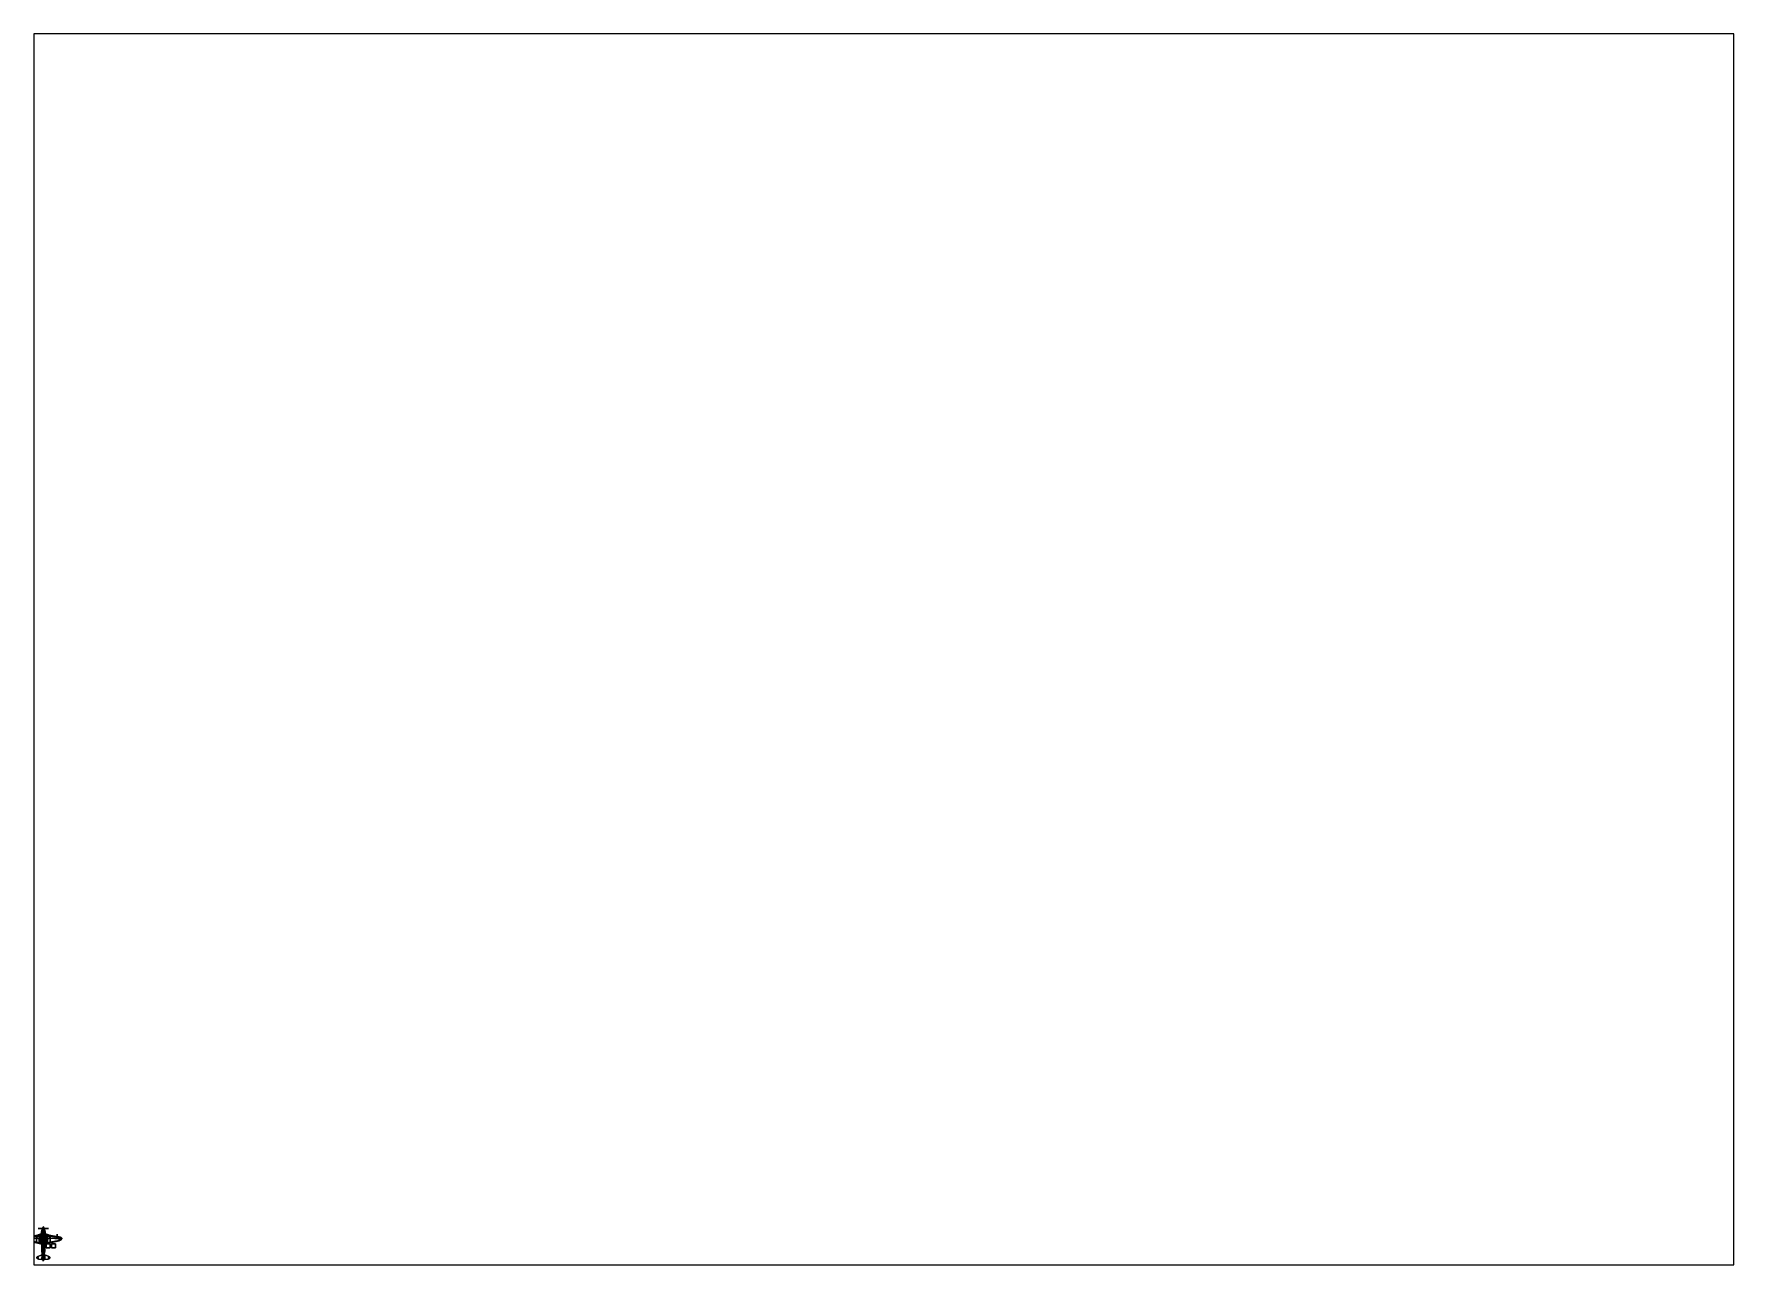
# Paper-space layout 'Layout1' of a CAD drawing. Header units: millimetres. Extents: x 28 to 251, y 20 to 181.
# The model-space entities are those that its viewports show. They can reach past a viewport. Long polylines and large blocks are cut down to what shows.
import ezdxf

# ---------------------------------------------------------------- set-up
doc = ezdxf.new("R2010")
doc.units = ezdxf.units.MM
for name, color, linetype in [('doors', 5, 'Continuous'), ('propeller', 1, 'Continuous'), ('shassis', 3, 'Continuous'), ('wheels', 2, 'Continuous'), ('wing1', 4, 'Continuous'), ('wing2', 6, 'Continuous')]:
    doc.layers.add(name, color=color, linetype=linetype)

msp = doc.modelspace()

# ---------------------------------------------------------------- linework, layer by layer
for points in [[(-0.42, 2.92, 1.67), (-0.34, 2.92, 1.34), (-0.41, 2.17, 1.35), (-0.44, 2.17, 1.52)], [(-0.42, 2.92, 1.91), (-0.42, 2.92, 1.67), (-0.44, 2.17, 1.52), (-0.43, 2.17, 1.92)], [(-0.43, 2.17, 1.92), (-0.44, 2.17, 1.52), (-0.44, 1.5, 1.55), (-0.43, 1.5, 1.95)], [(-0.44, 2.17, 1.52), (-0.41, 2.17, 1.35), (-0.41, 1.5, 1.38), (-0.44, 1.5, 1.55)], [(-0.44, 1.5, 1.55), (-0.41, 1.5, 1.38), (-0.41, 0.62, 1.35), (-0.44, 0.62, 1.43)], [(-0.43, 1.5, 1.95), (-0.44, 1.5, 1.55), (-0.44, 0.62, 1.43), (-0.43, 0.62, 1.84)], [(-0.44, 0.62, 1.43), (-0.41, 0.62, 1.35), (-0.39, -0.32, 1.32), (-0.41, -0.32, 1.49)], [(-0.43, 0.62, 1.84), (-0.44, 0.62, 1.43), (-0.41, -0.32, 1.49), (-0.41, -0.32, 1.9)], [(-0.35, 2.92, 2.1), (-0.42, 2.92, 1.91), (-0.43, 2.17, 1.92), (-0.37, 2.17, 2.11)], [(-0.37, 2.17, 2.11), (-0.43, 2.17, 1.92), (-0.43, 1.5, 1.95), (-0.36, 1.5, 2.14)], [(-0.36, 1.5, 2.14), (-0.43, 1.5, 1.95), (-0.43, 0.62, 1.84), (-0.39, 0.62, 2.02)], [(-0.39, 0.62, 2.02), (-0.43, 0.62, 1.84), (-0.41, -0.32, 1.9), (-0.36, -0.32, 2.08)], [(-0.28, 3.71, 1.92), (-0.3, 3.71, 1.82), (-0.42, 2.92, 1.91), (-0.35, 2.92, 2.1)], [(-0.3, 3.71, 1.82), (-0.28, 3.71, 1.72), (-0.42, 2.92, 1.67), (-0.42, 2.92, 1.91)], [(-0.28, 3.71, 1.72), (-0.23, 3.71, 1.63), (-0.34, 2.92, 1.34), (-0.42, 2.92, 1.67)], [(-0.34, 2.92, 1.34), (-0.2, 2.92, 1.19), (-0.3, 2.17, 1.2), (-0.41, 2.17, 1.35)], [(-0.41, 2.17, 1.35), (-0.3, 2.17, 1.2), (-0.3, 1.5, 1.23), (-0.41, 1.5, 1.38)], [(-0.41, 1.5, 1.38), (-0.3, 1.5, 1.23), (-0.3, 0.62, 1.22), (-0.41, 0.62, 1.35)], [(-0.41, 0.62, 1.35), (-0.3, 0.62, 1.22), (-0.36, -0.32, 1.22), (-0.39, -0.32, 1.32)], [(-0.26, 1.5, 2.23), (-0.36, 1.5, 2.14), (-0.39, 0.62, 2.02), (-0.26, 0.62, 2.11)], [(-0.26, 0.62, 2.11), (-0.39, 0.62, 2.02), (-0.36, -0.32, 2.08), (-0.26, -0.32, 2.26)], [(-0.26, 2.92, 2.19), (-0.35, 2.92, 2.1), (-0.37, 2.17, 2.11), (-0.28, 2.17, 2.2)], [(-0.28, 2.17, 2.2), (-0.37, 2.17, 2.11), (-0.36, 1.5, 2.14), (-0.26, 1.5, 2.23)], [(-0.3, 0.62, 1.22), (-0.12, 0.62, 1.09), (-0.28, -0.32, 1.15), (-0.36, -0.32, 1.22)], [(-0.23, 3.71, 2.01), (-0.28, 3.71, 1.92), (-0.35, 2.92, 2.1), (-0.26, 2.92, 2.19)], [(-0.23, 3.71, 1.63), (-0.15, 3.71, 1.56), (-0.2, 2.92, 1.19), (-0.34, 2.92, 1.34)], [(-0.08, 1.48, 2.28), (-0.32, 1.04, 2.11), (-0.12, 1.04, 2.57), (-0.12, 1.08, 2.56)], [(-0.32, 1.04, 2.11), (-0.32, 0.62, 2.06), (-0.12, 0.62, 2.57), (-0.12, 1.04, 2.57)], [(-0.32, 0.62, 2.06), (-0.32, 0.36, 2.1), (-0.12, 0.36, 2.57), (-0.12, 0.62, 2.57)], [(-0.32, 0.36, 2.1), (-0.11, -0.32, 2.37), (-0.12, 0.24, 2.55), (-0.12, 0.36, 2.57)], [(0.23, 3.71, 1.63), (-0.3, 3.71, 1.82), (-0.28, 3.71, 1.92), (0.28, 3.71, 1.72)], [(0.15, 3.71, 1.56), (-0.28, 3.71, 1.72), (-0.3, 3.71, 1.82), (0.23, 3.71, 1.63)], [(-0.2, 2.92, 1.19), (-0.09, 2.92, 1.15), (-0.12, 2.17, 1.07), (-0.3, 2.17, 1.2)], [(-0.3, 2.17, 1.2), (-0.12, 2.17, 1.07), (-0.12, 1.5, 1.07), (-0.3, 1.5, 1.23)], [(-0.3, 1.5, 1.23), (-0.12, 1.5, 1.07), (-0.12, 0.62, 1.09), (-0.3, 0.62, 1.22)], [(0.28, 3.71, 1.72), (-0.28, 3.71, 1.92), (-0.23, 3.71, 2.01), (0.3, 3.71, 1.82)], [(0.05, 3.71, 1.52), (-0.23, 3.71, 1.63), (-0.28, 3.71, 1.72), (0.15, 3.71, 1.56)], [(-0.09, 2.92, 2.24), (-0.26, 2.92, 2.19), (-0.28, 2.17, 2.2), (-0.11, 2.17, 2.25)], [(-0.11, 2.17, 2.25), (-0.28, 2.17, 2.2), (-0.26, 1.5, 2.23), (-0.11, 1.5, 2.28)], [(0, -0.32, 1.1), (-0.28, -0.32, 1.15), (-0.12, 0.62, 1.09), (0, 0.62, 1.09)], [(-0.18, 0.27, 0.91), (-0.18, 0.23, 0.89), (-0.27, 0.23, 1.2), (-0.27, 0.53, 1.2)], [(0.27, 0.53, 1.2), (0.18, 0.27, 0.91), (-0.18, 0.27, 0.91), (-0.27, 0.53, 1.2)], [(-0.18, 0.23, 0.89), (-0.18, 0.14, 0.87), (-0.27, 0.14, 1.2), (-0.27, 0.23, 1.2)], [(-0.18, 0.14, 0.87), (-0.18, -0.01, 0.87), (-0.27, -0.01, 1.2), (-0.27, 0.14, 1.2)], [(-0.15, 3.71, 2.08), (-0.23, 3.71, 2.01), (-0.26, 2.92, 2.19), (-0.09, 2.92, 2.24)], [(-0.11, 1.5, 2.28), (-0.26, 1.5, 2.23), (-0.26, 0.62, 2.11), (-0.11, 0.62, 2.19)], [(-0.11, 0.62, 2.19), (-0.26, 0.62, 2.11), (-0.26, -0.32, 2.26), (-0.11, -0.32, 2.37)], [(0.3, 3.71, 1.82), (-0.23, 3.71, 2.01), (-0.15, 3.71, 2.08), (0.28, 3.71, 1.92)], [(-0.05, 3.71, 1.52), (-0.15, 3.71, 1.56), (-0.23, 3.71, 1.63), (0.05, 3.71, 1.52)], [(-0.15, 3.71, 1.56), (-0.05, 3.71, 1.52), (-0.09, 2.92, 1.15), (-0.2, 2.92, 1.19)], [(0.18, 0.27, 0.91), (0.18, 0.23, 0.89), (-0.18, 0.23, 0.89), (-0.18, 0.27, 0.91)], [(0.18, 0.23, 0.89), (0.18, 0.14, 0.87), (-0.18, 0.14, 0.87), (-0.18, 0.23, 0.89)], [(0.18, 0.14, 0.87), (0.18, -0.01, 0.87), (-0.18, -0.01, 0.87), (-0.18, 0.14, 0.87)], [(-0.05, 3.71, 2.12), (-0.15, 3.71, 2.08), (-0.09, 2.92, 2.24), (0, 2.92, 2.25)], [(0.28, 3.71, 1.92), (-0.15, 3.71, 2.08), (-0.05, 3.71, 2.12), (0.23, 3.71, 2.01)], [(0, 2.17, 1.06), (-0.12, 2.17, 1.07), (-0.09, 2.92, 1.15), (0, 2.92, 1.14)], [(0, 1.5, 1.06), (-0.12, 1.5, 1.07), (-0.12, 2.17, 1.07), (0, 2.17, 1.06)], [(0, 0.62, 1.09), (-0.12, 0.62, 1.09), (-0.12, 1.5, 1.07), (0, 1.5, 1.06)], [(0.12, 1.08, 2.56), (0.08, 1.48, 2.28), (-0.08, 1.48, 2.28), (-0.12, 1.08, 2.56)], [(-0.12, 1.08, 2.56), (-0.12, 1.04, 2.57), (0.12, 1.04, 2.57), (0.12, 1.08, 2.56)], [(-0.12, 1.04, 2.57), (-0.12, 0.62, 2.57), (0.12, 0.62, 2.57), (0.12, 1.04, 2.57)], [(-0.12, 0.62, 2.57), (-0.12, 0.36, 2.57), (0.12, 0.36, 2.57), (0.12, 0.62, 2.57)], [(-0.12, 0.36, 2.57), (-0.12, 0.24, 2.55), (0.12, 0.24, 2.55), (0.12, 0.36, 2.57)], [(-0.12, 0.24, 2.55), (-0.11, -0.32, 2.37), (0.11, -0.32, 2.37), (0.12, 0.24, 2.55)], [(0, 2.92, 2.25), (-0.09, 2.92, 2.24), (-0.11, 2.17, 2.25), (0, 2.17, 2.26)], [(0, 2.17, 2.26), (-0.11, 2.17, 2.25), (-0.11, 1.5, 2.28), (0, 1.5, 2.29)], [(0, 1.5, 2.29), (-0.11, 1.5, 2.28), (-0.11, 0.62, 2.19), (0, 0.62, 2.21)], [(0, 0.62, 2.21), (-0.11, 0.62, 2.19), (-0.11, -0.32, 2.37), (0, -0.32, 2.39)], [(-0.05, 3.71, 1.52), (0.05, 3.71, 1.52), (0, 2.92, 1.14), (-0.09, 2.92, 1.15)], [(0.05, 3.71, 2.12), (-0.05, 3.71, 2.12), (0, 2.92, 2.25), (0.09, 2.92, 2.24)], [(0.23, 3.71, 2.01), (-0.05, 3.71, 2.12), (0.05, 3.71, 2.12), (0.15, 3.71, 2.08)], [(0.05, 3.71, 1.52), (0.15, 3.71, 1.56), (0.09, 2.92, 1.15), (0, 2.92, 1.14)], [(0, 2.17, 2.26), (0.11, 2.17, 2.25), (0.09, 2.92, 2.24), (0, 2.92, 2.25)], [(0, 2.92, 1.14), (0.09, 2.92, 1.15), (0.12, 2.17, 1.07), (0, 2.17, 1.06)], [(0, 2.17, 1.06), (0.12, 2.17, 1.07), (0.12, 1.5, 1.07), (0, 1.5, 1.06)], [(0, 1.5, 2.29), (0.11, 1.5, 2.28), (0.11, 2.17, 2.25), (0, 2.17, 2.26)], [(0, 1.5, 1.06), (0.12, 1.5, 1.07), (0.12, 0.62, 1.09), (0, 0.62, 1.09)], [(0, 0.62, 2.21), (0.11, 0.62, 2.19), (0.11, 1.5, 2.28), (0, 1.5, 2.29)], [(0, 0.62, 1.09), (0.12, 0.62, 1.09), (0.28, -0.32, 1.15), (0, -0.32, 1.1)], [(0, -0.32, 2.39), (0.11, -0.32, 2.37), (0.11, 0.62, 2.19), (0, 0.62, 2.21)], [(0.15, 3.71, 2.08), (0.05, 3.71, 2.12), (0.09, 2.92, 2.24), (0.26, 2.92, 2.19)], [(0.12, 1.04, 2.57), (0.32, 1.04, 2.11), (0.08, 1.48, 2.28), (0.12, 1.08, 2.56)], [(0.15, 3.71, 1.56), (0.23, 3.71, 1.63), (0.2, 2.92, 1.19), (0.09, 2.92, 1.15)], [(0.11, 2.17, 2.25), (0.28, 2.17, 2.2), (0.26, 2.92, 2.19), (0.09, 2.92, 2.24)], [(0.3, 2.17, 1.2), (0.12, 2.17, 1.07), (0.09, 2.92, 1.15), (0.2, 2.92, 1.19)], [(0.11, 1.5, 2.28), (0.26, 1.5, 2.23), (0.28, 2.17, 2.2), (0.11, 2.17, 2.25)], [(0.11, 0.62, 2.19), (0.26, 0.62, 2.11), (0.26, 1.5, 2.23), (0.11, 1.5, 2.28)], [(0.11, -0.32, 2.37), (0.26, -0.32, 2.26), (0.26, 0.62, 2.11), (0.11, 0.62, 2.19)], [(0.12, 0.24, 2.55), (0.11, -0.32, 2.37), (0.32, 0.36, 2.1), (0.12, 0.36, 2.57)], [(0.3, 1.5, 1.23), (0.12, 1.5, 1.07), (0.12, 2.17, 1.07), (0.3, 2.17, 1.2)], [(0.3, 0.62, 1.22), (0.12, 0.62, 1.09), (0.12, 1.5, 1.07), (0.3, 1.5, 1.23)], [(0.12, 0.62, 2.57), (0.32, 0.62, 2.06), (0.32, 1.04, 2.11), (0.12, 1.04, 2.57)], [(0.36, -0.32, 1.22), (0.28, -0.32, 1.15), (0.12, 0.62, 1.09), (0.3, 0.62, 1.22)], [(0.12, 0.36, 2.57), (0.32, 0.36, 2.1), (0.32, 0.62, 2.06), (0.12, 0.62, 2.57)], [(0.23, 3.71, 2.01), (0.15, 3.71, 2.08), (0.26, 2.92, 2.19), (0.35, 2.92, 2.1)], [(0.27, 0.23, 1.2), (0.18, 0.23, 0.89), (0.18, 0.27, 0.91), (0.27, 0.53, 1.2)], [(0.27, 0.14, 1.2), (0.18, 0.14, 0.87), (0.18, 0.23, 0.89), (0.27, 0.23, 1.2)], [(0.27, -0.01, 1.2), (0.18, -0.01, 0.87), (0.18, 0.14, 0.87), (0.27, 0.14, 1.2)], [(0.23, 3.71, 1.63), (0.28, 3.71, 1.72), (0.34, 2.92, 1.34), (0.2, 2.92, 1.19)], [(0.41, 2.17, 1.35), (0.3, 2.17, 1.2), (0.2, 2.92, 1.19), (0.34, 2.92, 1.34)], [(0.28, 3.71, 1.92), (0.23, 3.71, 2.01), (0.35, 2.92, 2.1), (0.42, 2.92, 1.91)], [(0.28, 2.17, 2.2), (0.37, 2.17, 2.11), (0.35, 2.92, 2.1), (0.26, 2.92, 2.19)], [(0.26, 1.5, 2.23), (0.36, 1.5, 2.14), (0.37, 2.17, 2.11), (0.28, 2.17, 2.2)], [(0.26, 0.62, 2.11), (0.39, 0.62, 2.02), (0.36, 1.5, 2.14), (0.26, 1.5, 2.23)], [(0.26, -0.32, 2.26), (0.36, -0.32, 2.08), (0.39, 0.62, 2.02), (0.26, 0.62, 2.11)], [(0.3, 3.71, 1.82), (0.28, 3.71, 1.92), (0.42, 2.92, 1.91), (0.42, 2.92, 1.67)], [(0.28, 3.71, 1.72), (0.3, 3.71, 1.82), (0.42, 2.92, 1.67), (0.34, 2.92, 1.34)], [(0.41, 1.5, 1.38), (0.3, 1.5, 1.23), (0.3, 2.17, 1.2), (0.41, 2.17, 1.35)], [(0.41, 0.62, 1.35), (0.3, 0.62, 1.22), (0.3, 1.5, 1.23), (0.41, 1.5, 1.38)], [(0.39, -0.32, 1.32), (0.36, -0.32, 1.22), (0.3, 0.62, 1.22), (0.41, 0.62, 1.35)], [(0.44, 2.17, 1.52), (0.41, 2.17, 1.35), (0.34, 2.92, 1.34), (0.42, 2.92, 1.67)], [(0.37, 2.17, 2.11), (0.43, 2.17, 1.92), (0.42, 2.92, 1.91), (0.35, 2.92, 2.1)], [(0.36, 1.5, 2.14), (0.43, 1.5, 1.95), (0.43, 2.17, 1.92), (0.37, 2.17, 2.11)], [(0.39, 0.62, 2.02), (0.43, 0.62, 1.84), (0.43, 1.5, 1.95), (0.36, 1.5, 2.14)], [(0.36, -0.32, 2.08), (0.41, -0.32, 1.9), (0.43, 0.62, 1.84), (0.39, 0.62, 2.02)], [(0.41, -0.32, 1.49), (0.39, -0.32, 1.32), (0.41, 0.62, 1.35), (0.44, 0.62, 1.43)], [(0.44, 1.5, 1.55), (0.41, 1.5, 1.38), (0.41, 2.17, 1.35), (0.44, 2.17, 1.52)], [(0.44, 0.62, 1.43), (0.41, 0.62, 1.35), (0.41, 1.5, 1.38), (0.44, 1.5, 1.55)], [(0.41, -0.32, 1.9), (0.41, -0.32, 1.49), (0.44, 0.62, 1.43), (0.43, 0.62, 1.84)], [(0.43, 2.17, 1.92), (0.44, 2.17, 1.52), (0.42, 2.92, 1.67), (0.42, 2.92, 1.91)], [(0.43, 1.5, 1.95), (0.44, 1.5, 1.55), (0.44, 2.17, 1.52), (0.43, 2.17, 1.92)], [(0.43, 0.62, 1.84), (0.44, 0.62, 1.43), (0.44, 1.5, 1.55), (0.43, 1.5, 1.95)], [(1.74, 0, -4), (1.74, 0, -5), (0.74, 0, -5), (0.74, 0, -4)], [(1.74, 0, -5), (1.74, -1, -5), (0.74, -1, -5), (0.74, 0, -5)], [(0.74, 0, -5), (0.74, -1, -5), (0.74, -1, -4), (0.74, 0, -4)], [(0.74, 0, -4), (0.74, -1, -4), (1.74, -1, -4), (1.74, 0, -4)], [(1.74, -1, -4), (1.74, -1, -5), (1.74, 0, -5), (1.74, 0, -4)], [(3, 0, -5), (3, -1, -5), (2, -1, -5), (2, 0, -5)], [(2, 0, -5), (2, -1, -5), (3, -1, -5), (3, 0, -5)], [(-1.61, -3.31, 2.13), (-1.54, -3.61, 2.13), (-1.59, -3.53, 2.13), (-1.62, -3.44, 2.13)], [(-1.62, -3.44, 2.13), (-1.59, -3.53, 2.13), (-1.54, -3.61, 2.13), (-1.61, -3.31, 2.13)], [(-1.54, -3.21, 2.13), (-1.41, -3.71, 2.13), (-1.54, -3.61, 2.13), (-1.61, -3.31, 2.13)], [(-1.61, -3.31, 2.13), (-1.54, -3.61, 2.13), (-1.41, -3.71, 2.13), (-1.54, -3.21, 2.13)], [(-1.54, -3.21, 2.13), (-1.41, -3.71, 2.13), (-1.23, -3.76, 2.13), (-1.39, -3.13, 2.13)], [(-1.39, -3.13, 2.13), (-1.23, -3.76, 2.13), (-1.41, -3.71, 2.13), (-1.54, -3.21, 2.13)], [(-0.32, -2.75, 2.13), (-0.35, -3.92, 2.13), (-1.23, -3.76, 2.13), (-1.39, -3.13, 2.13)], [(-1.39, -3.13, 2.13), (-1.23, -3.76, 2.13), (-0.35, -3.92, 2.13), (-0.32, -2.75, 2.13)], [(-0.41, -0.32, 1.9), (-0.41, -0.32, 1.49), (-0.38, -0.74, 1.57), (-0.37, -0.74, 1.89)], [(-0.41, -0.32, 1.49), (-0.39, -0.32, 1.32), (-0.35, -0.74, 1.31), (-0.38, -0.74, 1.57)], [(-0.36, -0.32, 2.08), (-0.41, -0.32, 1.9), (-0.37, -0.74, 1.89), (-0.33, -0.74, 2.07)], [(-0.39, -0.32, 1.32), (-0.36, -0.32, 1.22), (-0.28, -0.74, 1.21), (-0.35, -0.74, 1.31)], [(-0.37, -0.74, 1.89), (-0.38, -0.74, 1.57), (-0.34, -1.69, 1.64), (-0.34, -1.69, 1.87)], [(-0.38, -0.74, 1.57), (-0.35, -0.74, 1.31), (-0.33, -1.69, 1.52), (-0.34, -1.69, 1.64)], [(-0.33, -0.74, 2.07), (-0.37, -0.74, 1.89), (-0.34, -1.69, 1.87), (-0.31, -1.69, 2.05)], [(-0.26, -0.32, 2.26), (-0.36, -0.32, 2.08), (-0.33, -0.74, 2.07), (-0.25, -0.74, 2.25)], [(-0.36, -0.32, 1.22), (-0.28, -0.32, 1.15), (-0.14, -0.74, 1.14), (-0.28, -0.74, 1.21)], [(-0.35, -0.74, 1.31), (-0.28, -0.74, 1.21), (-0.29, -1.69, 1.36), (-0.33, -1.69, 1.52)], [(-0.24, -2.72, 2.13), (-0.25, -3.92, 2.13), (-0.35, -3.92, 2.13), (-0.32, -2.75, 2.13)], [(-0.32, -2.75, 2.13), (-0.35, -3.92, 2.13), (-0.25, -3.92, 2.13), (-0.24, -2.72, 2.13)], [(-0.34, -1.69, 1.87), (-0.34, -1.69, 1.64), (-0.25, -2.56, 1.68), (-0.25, -2.56, 1.88)], [(-0.34, -1.69, 1.64), (-0.33, -1.69, 1.52), (-0.23, -2.56, 1.49), (-0.25, -2.56, 1.68)], [(-0.31, -1.69, 2.05), (-0.34, -1.69, 1.87), (-0.25, -2.56, 1.88), (-0.21, -2.56, 2.11)], [(-0.25, -0.74, 2.25), (-0.33, -0.74, 2.07), (-0.31, -1.69, 2.05), (-0.23, -1.69, 2.23)], [(-0.33, -1.69, 1.52), (-0.29, -1.69, 1.36), (-0.2, -2.56, 1.43), (-0.23, -2.56, 1.49)], [(-0.23, -1.69, 2.23), (-0.31, -1.69, 2.05), (-0.21, -2.56, 2.11), (-0.15, -2.56, 2.25)], [(-0.28, -0.74, 1.21), (-0.14, -0.74, 1.14), (-0.24, -1.69, 1.3), (-0.29, -1.69, 1.36)], [(-0.29, -1.69, 1.36), (-0.24, -1.69, 1.3), (-0.14, -2.56, 1.4), (-0.2, -2.56, 1.43)], [(-0.18, -0.01, 0.87), (-0.18, -0.55, 0.95), (-0.27, -0.55, 1.2), (-0.27, -0.01, 1.2)], [(-0.18, -0.55, 0.95), (-0.18, -1.05, 1.07), (-0.27, -1.1, 1.27), (-0.27, -0.55, 1.2)], [(-0.27, -1.1, 1.27), (-0.18, -1.05, 1.07), (0.18, -1.05, 1.07), (0.27, -1.1, 1.27)], [(-0.11, -0.32, 2.37), (-0.26, -0.32, 2.26), (-0.25, -0.74, 2.25), (-0.11, -0.74, 2.36)], [(-0.11, -0.74, 2.36), (-0.25, -0.74, 2.25), (-0.23, -1.69, 2.23), (-0.11, -1.69, 2.34)], [(-0.21, -2.56, 2.11), (-0.25, -2.56, 1.88), (-0.1, -3.61, 2.02), (-0.08, -3.6, 2.11)], [(-0.25, -2.56, 1.68), (-0.23, -2.56, 1.49), (-0.09, -3.65, 1.67), (-0.1, -3.64, 1.8)], [(-0.25, -2.56, 1.88), (-0.25, -2.56, 1.68), (-0.1, -3.64, 1.8), (-0.1, -3.61, 2.02)], [(-0.24, -2.72, 2.13), (-0.25, -3.92, 2.13), (-0.1, -3.84, 2.13), (-0.21, -2.63, 2.13)], [(-0.21, -2.63, 2.13), (-0.1, -3.84, 2.13), (-0.25, -3.92, 2.13), (-0.24, -2.72, 2.13)], [(0, -1.69, 1.29), (-0.24, -1.69, 1.3), (-0.14, -0.74, 1.14), (0, -0.74, 1.09)], [(0, -2.56, 1.4), (-0.14, -2.56, 1.4), (-0.24, -1.69, 1.3), (0, -1.69, 1.29)], [(-0.11, -1.69, 2.34), (-0.23, -1.69, 2.23), (-0.15, -2.56, 2.25), (-0.07, -2.56, 2.31)], [(-0.23, -2.56, 1.49), (-0.2, -2.56, 1.43), (-0.06, -3.66, 1.61), (-0.09, -3.65, 1.67)], [(-0.15, -2.56, 2.25), (-0.21, -2.56, 2.11), (-0.08, -3.6, 2.11), (-0.06, -3.59, 2.16)], [(-0.1, -2.62, 2.13), (-0.06, -3.72, 2.13), (-0.1, -3.84, 2.13), (-0.21, -2.63, 2.13)], [(-0.21, -2.63, 2.13), (-0.1, -3.84, 2.13), (-0.06, -3.72, 2.13), (-0.1, -2.62, 2.13)], [(-0.2, -2.56, 1.43), (-0.14, -2.56, 1.4), (-0.02, -3.67, 1.58), (-0.06, -3.66, 1.61)], [(0.18, -0.01, 0.87), (0.18, -0.55, 0.95), (-0.18, -0.55, 0.95), (-0.18, -0.01, 0.87)], [(0.18, -0.55, 0.95), (0.18, -1.05, 1.07), (-0.18, -1.05, 1.07), (-0.18, -0.55, 0.95)], [(-0.07, -2.56, 2.31), (-0.15, -2.56, 2.25), (-0.06, -3.59, 2.16), (-0.03, -3.59, 2.21)], [(0, -3.67, 1.58), (-0.02, -3.67, 1.58), (-0.14, -2.56, 1.4), (0, -2.56, 1.4)], [(0, -0.32, 2.39), (-0.11, -0.32, 2.37), (-0.11, -0.74, 2.36), (0, -0.74, 2.38)], [(0, -0.74, 2.38), (-0.11, -0.74, 2.36), (-0.11, -1.69, 2.34), (0, -1.69, 2.36)], [(0, -1.69, 2.36), (-0.11, -1.69, 2.34), (-0.07, -2.56, 2.31), (0, -2.56, 2.33)], [(-0.08, -3.6, 2.11), (-0.1, -3.61, 2.02), (0, -4.25, 2.02), (0, -4.25, 2.11)], [(-0.1, -3.61, 2.02), (-0.1, -3.64, 1.8), (0, -4.17, 1.8), (0, -4.25, 2.02)], [(-0.1, -3.64, 1.8), (-0.09, -3.65, 1.67), (0, -3.98, 1.67), (0, -4.17, 1.8)], [(-0.09, -3.65, 1.67), (-0.06, -3.66, 1.61), (0, -3.81, 1.61), (0, -3.98, 1.67)], [(-0.06, -3.59, 2.16), (-0.08, -3.6, 2.11), (0, -4.25, 2.11), (0, -4.25, 2.16)], [(0, -2.56, 2.33), (-0.07, -2.56, 2.31), (-0.03, -3.59, 2.21), (0, -3.59, 2.22)], [(-0.03, -3.59, 2.21), (-0.06, -3.59, 2.16), (0, -4.25, 2.16), (0, -4.24, 2.21)], [(-0.06, -3.66, 1.61), (-0.02, -3.67, 1.58), (0, -3.7, 1.58), (0, -3.81, 1.61)], [(0, -3.59, 2.22), (-0.03, -3.59, 2.21), (0, -4.24, 2.21), (0, -4.24, 2.22)], [(0, -3.7, 1.58), (0, -3.7, 1.58), (-0.02, -3.67, 1.58), (0, -3.67, 1.58)], [(0, -0.74, 2.38), (0.11, -0.74, 2.36), (0.11, -0.32, 2.37), (0, -0.32, 2.39)], [(0, -0.74, 1.09), (0.14, -0.74, 1.14), (0.24, -1.69, 1.3), (0, -1.69, 1.29)], [(0, -1.69, 2.36), (0.11, -1.69, 2.34), (0.11, -0.74, 2.36), (0, -0.74, 2.38)], [(0, -2.56, 2.33), (0.07, -2.56, 2.31), (0.11, -1.69, 2.34), (0, -1.69, 2.36)], [(0, -1.69, 1.29), (0.24, -1.69, 1.3), (0.14, -2.56, 1.4), (0, -2.56, 1.4)], [(0, -2.56, 1.4), (0.14, -2.56, 1.4), (0.02, -3.67, 1.58), (0, -3.67, 1.58)], [(0, -3.59, 2.22), (0.03, -3.59, 2.21), (0.07, -2.56, 2.31), (0, -2.56, 2.33)], [(0, -2.56, 2.33), (0, -3.59, 2.22), (0, -3.59, 2.35), (0, -2.67, 2.35)], [(0, -2.67, 2.35), (0, -3.59, 2.35), (0, -3.59, 2.22), (0, -2.56, 2.33)], [(0, -2.67, 2.35), (0, -3.59, 2.35), (0, -3.05, 3.17), (0, -2.73, 2.41)], [(0, -2.73, 2.41), (0, -3.05, 3.17), (0, -3.59, 2.35), (0, -2.67, 2.35)], [(0, -3.05, 3.17), (0, -3.14, 3.27), (0, -3.3, 3.33), (0, -3.59, 2.35)], [(0, -3.59, 2.35), (0, -3.3, 3.33), (0, -3.14, 3.27), (0, -3.05, 3.17)], [(0, -3.59, 2.35), (0, -3.73, 3.2), (0, -3.46, 3.32), (0, -3.3, 3.33)], [(0, -3.3, 3.33), (0, -3.46, 3.32), (0, -3.73, 3.2), (0, -3.59, 2.35)], [(0, -4.24, 2.21), (0, -4.25, 2.16), (0.06, -3.59, 2.16), (0.03, -3.59, 2.21)], [(0, -4.25, 2.16), (0, -4.25, 2.11), (0.08, -3.6, 2.11), (0.06, -3.59, 2.16)], [(0, -4.24, 2.22), (0, -4.24, 2.21), (0.03, -3.59, 2.21), (0, -3.59, 2.22)], [(0, -3.73, 3.2), (0, -3.91, 3.01), (0, -4.02, 2.85), (0, -3.59, 2.35)], [(0, -3.59, 2.35), (0, -4.02, 2.85), (0, -3.91, 3.01), (0, -3.73, 3.2)], [(0, -3.59, 2.35), (0, -4.21, 2.35), (0, -4.15, 2.58), (0, -4.02, 2.85)], [(0, -4.02, 2.85), (0, -4.15, 2.58), (0, -4.21, 2.35), (0, -3.59, 2.35)], [(0, -4.21, 2.35), (0, -4.24, 2.22), (0, -3.59, 2.22), (0, -3.59, 2.35)], [(0, -3.59, 2.35), (0, -3.59, 2.22), (0, -4.24, 2.22), (0, -4.21, 2.35)], [(0, -4.25, 2.11), (0, -4.25, 2.02), (0.1, -3.61, 2.02), (0.08, -3.6, 2.11)], [(0, -4.25, 2.02), (0, -4.17, 1.8), (0.1, -3.64, 1.8), (0.1, -3.61, 2.02)], [(0, -4.17, 1.8), (0, -3.98, 1.67), (0.09, -3.65, 1.67), (0.1, -3.64, 1.8)], [(0, -3.98, 1.67), (0, -3.81, 1.61), (0.06, -3.66, 1.61), (0.09, -3.65, 1.67)], [(0, -3.81, 1.61), (0, -3.7, 1.58), (0.02, -3.67, 1.58), (0.06, -3.66, 1.61)], [(0, -3.67, 1.58), (0.02, -3.67, 1.58), (0, -3.7, 1.58)], [(0, -4.18, 2.58), (0, -4.27, 2.23), (0, -4.24, 2.21), (0, -4.15, 2.58)], [(0, -4.15, 2.58), (0, -4.24, 2.21), (0, -4.27, 2.23), (0, -4.18, 2.58)], [(0.06, -3.66, 1.61), (0.02, -3.67, 1.58), (0.14, -2.56, 1.4), (0.2, -2.56, 1.43)], [(0.03, -3.59, 2.21), (0.06, -3.59, 2.16), (0.15, -2.56, 2.25), (0.07, -2.56, 2.31)], [(0.09, -3.65, 1.67), (0.06, -3.66, 1.61), (0.2, -2.56, 1.43), (0.23, -2.56, 1.49)], [(0.06, -3.59, 2.16), (0.08, -3.6, 2.11), (0.21, -2.56, 2.11), (0.15, -2.56, 2.25)], [(0.07, -2.56, 2.31), (0.15, -2.56, 2.25), (0.23, -1.69, 2.23), (0.11, -1.69, 2.34)], [(0.08, -3.6, 2.11), (0.1, -3.61, 2.02), (0.25, -2.56, 1.88), (0.21, -2.56, 2.11)], [(0.12, -2.62, 2.13), (0.08, -3.72, 2.13), (0.12, -3.84, 2.13), (0.23, -2.63, 2.13)], [(0.23, -2.63, 2.13), (0.12, -3.84, 2.13), (0.08, -3.72, 2.13), (0.12, -2.62, 2.13)], [(0.1, -3.64, 1.8), (0.09, -3.65, 1.67), (0.23, -2.56, 1.49), (0.25, -2.56, 1.68)], [(0.1, -3.61, 2.02), (0.1, -3.64, 1.8), (0.25, -2.56, 1.68), (0.25, -2.56, 1.88)], [(0.11, -0.74, 2.36), (0.25, -0.74, 2.25), (0.26, -0.32, 2.26), (0.11, -0.32, 2.37)], [(0.11, -1.69, 2.34), (0.23, -1.69, 2.23), (0.25, -0.74, 2.25), (0.11, -0.74, 2.36)], [(0.26, -2.72, 2.13), (0.27, -3.92, 2.13), (0.12, -3.84, 2.13), (0.23, -2.63, 2.13)], [(0.23, -2.63, 2.13), (0.12, -3.84, 2.13), (0.27, -3.92, 2.13), (0.26, -2.72, 2.13)], [(0.28, -0.74, 1.21), (0.14, -0.74, 1.14), (0.28, -0.32, 1.15), (0.36, -0.32, 1.22)], [(0.29, -1.69, 1.36), (0.24, -1.69, 1.3), (0.14, -0.74, 1.14), (0.28, -0.74, 1.21)], [(0.2, -2.56, 1.43), (0.14, -2.56, 1.4), (0.24, -1.69, 1.3), (0.29, -1.69, 1.36)], [(0.15, -2.56, 2.25), (0.21, -2.56, 2.11), (0.31, -1.69, 2.05), (0.23, -1.69, 2.23)], [(0.27, -0.55, 1.2), (0.18, -0.55, 0.95), (0.18, -0.01, 0.87), (0.27, -0.01, 1.2)], [(0.27, -1.1, 1.27), (0.18, -1.05, 1.07), (0.18, -0.55, 0.95), (0.27, -0.55, 1.2)], [(0.23, -2.56, 1.49), (0.2, -2.56, 1.43), (0.29, -1.69, 1.36), (0.33, -1.69, 1.52)], [(0.21, -2.56, 2.11), (0.25, -2.56, 1.88), (0.34, -1.69, 1.87), (0.31, -1.69, 2.05)], [(0.23, -1.69, 2.23), (0.31, -1.69, 2.05), (0.33, -0.74, 2.07), (0.25, -0.74, 2.25)], [(0.25, -2.56, 1.68), (0.23, -2.56, 1.49), (0.33, -1.69, 1.52), (0.34, -1.69, 1.64)], [(0.25, -0.74, 2.25), (0.33, -0.74, 2.07), (0.36, -0.32, 2.08), (0.26, -0.32, 2.26)], [(0.25, -2.56, 1.88), (0.25, -2.56, 1.68), (0.34, -1.69, 1.64), (0.34, -1.69, 1.87)], [(0.26, -2.72, 2.13), (0.27, -3.92, 2.13), (0.37, -3.92, 2.13), (0.34, -2.75, 2.13)], [(0.34, -2.75, 2.13), (0.37, -3.92, 2.13), (0.27, -3.92, 2.13), (0.26, -2.72, 2.13)], [(0.35, -0.74, 1.31), (0.28, -0.74, 1.21), (0.36, -0.32, 1.22), (0.39, -0.32, 1.32)], [(0.33, -1.69, 1.52), (0.29, -1.69, 1.36), (0.28, -0.74, 1.21), (0.35, -0.74, 1.31)], [(0.31, -1.69, 2.05), (0.34, -1.69, 1.87), (0.37, -0.74, 1.89), (0.33, -0.74, 2.07)], [(0.33, -0.74, 2.07), (0.37, -0.74, 1.89), (0.41, -0.32, 1.9), (0.36, -0.32, 2.08)], [(0.34, -1.69, 1.64), (0.33, -1.69, 1.52), (0.35, -0.74, 1.31), (0.38, -0.74, 1.57)], [(0.34, -1.69, 1.87), (0.34, -1.69, 1.64), (0.38, -0.74, 1.57), (0.37, -0.74, 1.89)], [(1.41, -3.13, 2.13), (1.25, -3.76, 2.13), (0.37, -3.92, 2.13), (0.34, -2.75, 2.13)], [(0.34, -2.75, 2.13), (0.37, -3.92, 2.13), (1.25, -3.76, 2.13), (1.41, -3.13, 2.13)], [(0.38, -0.74, 1.57), (0.35, -0.74, 1.31), (0.39, -0.32, 1.32), (0.41, -0.32, 1.49)], [(0.37, -0.74, 1.89), (0.38, -0.74, 1.57), (0.41, -0.32, 1.49), (0.41, -0.32, 1.9)], [(0.74, -1, -4), (0.74, -1, -5), (1.74, -1, -5), (1.74, -1, -4)], [(1.41, -3.13, 2.13), (1.25, -3.76, 2.13), (1.43, -3.71, 2.13), (1.56, -3.21, 2.13)], [(1.56, -3.21, 2.13), (1.43, -3.71, 2.13), (1.25, -3.76, 2.13), (1.41, -3.13, 2.13)], [(1.63, -3.31, 2.13), (1.56, -3.61, 2.13), (1.43, -3.71, 2.13), (1.56, -3.21, 2.13)], [(1.56, -3.21, 2.13), (1.43, -3.71, 2.13), (1.56, -3.61, 2.13), (1.63, -3.31, 2.13)], [(1.63, -3.31, 2.13), (1.56, -3.61, 2.13), (1.61, -3.53, 2.13), (1.64, -3.44, 2.13)], [(1.64, -3.44, 2.13), (1.61, -3.53, 2.13), (1.56, -3.61, 2.13), (1.63, -3.31, 2.13)]]:
    msp.add_3dface(points)
at = {"layer": 'doors'}
for points in [[(-0.3, 1.58, 0.84), (-0.3, 1.59, 0.94), (-0.3, 2.19, 0.94), (-0.3, 2.25, 0.84)], [(-0.3, 2.25, 0.84), (-0.3, 2.19, 0.94), (-0.3, 1.59, 0.94), (-0.3, 1.58, 0.84)], [(-0.3, 1.6, 0.94), (-0.3, 1.59, 1.06), (-0.3, 2.21, 1.06), (-0.3, 2.18, 0.94)], [(-0.3, 2.18, 0.94), (-0.3, 2.21, 1.06), (-0.3, 1.59, 1.06), (-0.3, 1.6, 0.94)], [(0.3, 2.25, 0.84), (0.3, 2.19, 0.94), (0.3, 1.59, 0.94), (0.3, 1.58, 0.84)], [(0.3, 1.58, 0.84), (0.3, 1.59, 0.94), (0.3, 2.19, 0.94), (0.3, 2.25, 0.84)], [(0.3, 2.18, 0.94), (0.3, 2.21, 1.06), (0.3, 1.59, 1.06), (0.3, 1.6, 0.94)], [(0.3, 1.6, 0.94), (0.3, 1.59, 1.06), (0.3, 2.21, 1.06), (0.3, 2.18, 0.94)], [(-0.07, -3.54, 1.48), (-0.07, -3.47, 1.55), (-0.07, -2.99, 1.47), (-0.07, -3.02, 1.35)], [(-0.07, -3.02, 1.35), (-0.07, -2.99, 1.47), (-0.07, -3.47, 1.55), (-0.07, -3.54, 1.48)], [(0.07, -3.02, 1.35), (0.07, -2.99, 1.47), (0.07, -3.47, 1.55), (0.07, -3.54, 1.48)], [(0.07, -3.54, 1.48), (0.07, -3.47, 1.55), (0.07, -2.99, 1.47), (0.07, -3.02, 1.35)]]:
    msp.add_3dface(points, dxfattribs=at)
at = {"layer": 'propeller'}
for points in [[(-0.03, 4.25, 1.85), (-0.04, 4.25, 1.82), (-0.04, 4.22, 1.82), (-0.03, 4.22, 1.85)], [(-0.04, 4.25, 1.82), (-0.03, 4.25, 1.79), (-0.03, 4.22, 1.79), (-0.04, 4.22, 1.82)], [(0.03, 4.25, 1.85), (-0.04, 4.25, 1.82), (-0.03, 4.25, 1.85), (0, 4.25, 1.86)], [(0.04, 4.25, 1.82), (-0.03, 4.25, 1.79), (-0.04, 4.25, 1.82), (0.03, 4.25, 1.85)], [(0, 4.25, 1.86), (-0.03, 4.25, 1.85), (-0.03, 4.22, 1.85), (0, 4.22, 1.86)], [(-0.03, 4.25, 1.79), (0, 4.25, 1.78), (0, 4.22, 1.78), (-0.03, 4.22, 1.79)], [(0.03, 4.25, 1.79), (0, 4.25, 1.78), (-0.03, 4.25, 1.79), (0.04, 4.25, 1.82)], [(0.03, 4.25, 1.85), (0, 4.25, 1.86), (0, 4.22, 1.86), (0.03, 4.22, 1.85)], [(0, 4.25, 1.78), (0.03, 4.25, 1.79), (0.03, 4.22, 1.79), (0, 4.22, 1.78)], [(0.04, 4.25, 1.82), (0.03, 4.25, 1.85), (0.03, 4.22, 1.85), (0.04, 4.22, 1.82)], [(0.03, 4.25, 1.79), (0.04, 4.25, 1.82), (0.04, 4.22, 1.82), (0.03, 4.22, 1.79)], [(-1.24, 3.84, 2.59), (-1.29, 3.84, 2.5), (-1.3, 3.84, 2.56), (-1.28, 3.84, 2.58)], [(-1.28, 3.84, 2.58), (-1.3, 3.84, 2.56), (-1.29, 3.84, 2.5), (-1.24, 3.84, 2.59)], [(-1.09, 3.84, 2.56), (-1.19, 3.84, 2.39), (-1.29, 3.84, 2.5), (-1.24, 3.84, 2.59)], [(-1.24, 3.84, 2.59), (-1.29, 3.84, 2.5), (-1.19, 3.84, 2.39), (-1.09, 3.84, 2.56)], [(-1.09, 3.84, 2.56), (-1.19, 3.84, 2.39), (-1.08, 3.84, 2.29), (-0.96, 3.84, 2.5)], [(-0.96, 3.84, 2.5), (-1.08, 3.84, 2.29), (-1.19, 3.84, 2.39), (-1.09, 3.84, 2.56)], [(-0.88, 3.84, 2.47), (-0.98, 3.84, 2.23), (-1.08, 3.84, 2.29), (-0.96, 3.84, 2.5)], [(-0.96, 3.84, 2.5), (-1.08, 3.84, 2.29), (-0.98, 3.84, 2.23), (-0.88, 3.84, 2.47)], [(-0.6, 3.84, 2.31), (-0.88, 3.84, 2.17), (-0.98, 3.84, 2.23), (-0.88, 3.84, 2.47)], [(-0.88, 3.84, 2.47), (-0.98, 3.84, 2.23), (-0.88, 3.84, 2.17), (-0.6, 3.84, 2.31)], [(-0.5, 3.84, 2.24), (-0.66, 3.84, 2.06), (-0.88, 3.84, 2.17), (-0.6, 3.84, 2.31)], [(-0.6, 3.84, 2.31), (-0.88, 3.84, 2.17), (-0.66, 3.84, 2.06), (-0.5, 3.84, 2.24)], [(-0.5, 3.84, 2.24), (-0.66, 3.84, 2.06), (-0.43, 3.84, 1.98), (-0.35, 3.84, 2.13)], [(-0.35, 3.84, 2.13), (-0.43, 3.84, 1.98), (-0.66, 3.84, 2.06), (-0.5, 3.84, 2.24)], [(-0.19, 3.84, 2.01), (-0.25, 3.84, 1.92), (-0.43, 3.84, 1.98), (-0.35, 3.84, 2.13)], [(-0.35, 3.84, 2.13), (-0.43, 3.84, 1.98), (-0.25, 3.84, 1.92), (-0.19, 3.84, 2.01)], [(-0.21, 3.71, 1.61), (-0.3, 3.71, 1.82), (-0.2, 4.02, 1.82), (-0.14, 4.02, 1.68)], [(-0.3, 3.71, 1.82), (-0.21, 3.71, 2.03), (-0.14, 4.02, 1.96), (-0.2, 4.02, 1.82)], [(-0.04, 3.84, 1.9), (-0.07, 3.84, 1.84), (-0.25, 3.84, 1.92), (-0.19, 3.84, 2.01)], [(-0.19, 3.84, 2.01), (-0.25, 3.84, 1.92), (-0.07, 3.84, 1.84), (-0.04, 3.84, 1.9)], [(0, 3.71, 1.52), (-0.21, 3.71, 1.61), (-0.14, 4.02, 1.68), (0, 4.02, 1.62)], [(-0.21, 3.71, 2.03), (0, 3.71, 2.12), (0, 4.02, 2.02), (-0.14, 4.02, 1.96)], [(-0.14, 4.02, 1.68), (-0.2, 4.02, 1.82), (-0.04, 4.22, 1.82), (-0.03, 4.22, 1.79)], [(-0.2, 4.02, 1.82), (-0.14, 4.02, 1.96), (-0.03, 4.22, 1.85), (-0.04, 4.22, 1.82)], [(0, 4.02, 1.62), (-0.14, 4.02, 1.68), (-0.03, 4.22, 1.79), (0, 4.22, 1.78)], [(-0.14, 4.02, 1.96), (0, 4.02, 2.02), (0, 4.22, 1.86), (-0.03, 4.22, 1.85)], [(-0.12, 3.84, 0.73), (0.14, 3.84, 0.77), (0.13, 3.84, 0.64), (-0.11, 3.84, 0.64)], [(-0.11, 3.84, 0.64), (0.13, 3.84, 0.64), (0.14, 3.84, 0.77), (-0.12, 3.84, 0.73)], [(-0.12, 3.84, 0.73), (0.14, 3.84, 0.77), (0.14, 3.84, 0.88), (-0.12, 3.84, 1.05)], [(-0.12, 3.84, 1.05), (0.14, 3.84, 0.88), (0.14, 3.84, 0.77), (-0.12, 3.84, 0.73)], [(-0.11, 3.84, 1.17), (0.12, 3.84, 1.12), (0.14, 3.84, 0.88), (-0.12, 3.84, 1.05)], [(-0.12, 3.84, 1.05), (0.14, 3.84, 0.88), (0.12, 3.84, 1.12), (-0.11, 3.84, 1.17)], [(-0.09, 3.84, 0.51), (0.1, 3.84, 0.51), (0.13, 3.84, 0.65), (-0.11, 3.84, 0.65)], [(-0.11, 3.84, 0.65), (0.13, 3.84, 0.65), (0.1, 3.84, 0.51), (-0.09, 3.84, 0.51)], [(-0.11, 3.84, 1.18), (0.12, 3.84, 1.12), (0.08, 3.84, 1.36), (-0.09, 3.84, 1.36)], [(-0.09, 3.84, 1.36), (0.08, 3.84, 1.36), (0.12, 3.84, 1.12), (-0.11, 3.84, 1.18)], [(-0.09, 3.84, 0.51), (0.1, 3.84, 0.51), (0.05, 3.84, 0.37), (-0.05, 3.84, 0.37)], [(-0.05, 3.84, 0.37), (0.05, 3.84, 0.37), (0.1, 3.84, 0.51), (-0.09, 3.84, 0.51)], [(-0.07, 3.84, 1.55), (0.04, 3.84, 1.55), (0.08, 3.84, 1.36), (-0.09, 3.84, 1.36)], [(-0.09, 3.84, 1.36), (0.08, 3.84, 1.36), (0.04, 3.84, 1.55), (-0.07, 3.84, 1.55)], [(-0.05, 3.84, 1.74), (0.02, 3.84, 1.74), (0.04, 3.84, 1.55), (-0.07, 3.84, 1.55)], [(-0.07, 3.84, 1.55), (0.04, 3.84, 1.55), (0.02, 3.84, 1.74), (-0.05, 3.84, 1.74)], [(-0.02, 3.84, 0.32), (0.01, 3.84, 0.32), (0.05, 3.84, 0.37), (-0.05, 3.84, 0.37)], [(-0.05, 3.84, 0.37), (0.05, 3.84, 0.37), (0.01, 3.84, 0.32), (-0.02, 3.84, 0.32)], [(0.14, 4.02, 1.68), (0, 4.02, 1.62), (0, 4.22, 1.78), (0.03, 4.22, 1.79)], [(0, 4.02, 2.02), (0.14, 4.02, 1.96), (0.03, 4.22, 1.85), (0, 4.22, 1.86)], [(0.21, 3.71, 1.61), (0, 3.71, 1.52), (0, 4.02, 1.62), (0.14, 4.02, 1.68)], [(0, 3.71, 2.12), (0.21, 3.71, 2.03), (0.14, 4.02, 1.96), (0, 4.02, 2.02)], [(0.2, 4.02, 1.82), (0.14, 4.02, 1.68), (0.03, 4.22, 1.79), (0.04, 4.22, 1.82)], [(0.14, 4.02, 1.96), (0.2, 4.02, 1.82), (0.04, 4.22, 1.82), (0.03, 4.22, 1.85)], [(0.09, 3.84, 1.81), (0.05, 3.84, 1.87), (0.21, 3.84, 1.99), (0.26, 3.84, 1.89)], [(0.26, 3.84, 1.89), (0.21, 3.84, 1.99), (0.05, 3.84, 1.87), (0.09, 3.84, 1.81)], [(0.3, 3.71, 1.82), (0.21, 3.71, 1.61), (0.14, 4.02, 1.68), (0.2, 4.02, 1.82)], [(0.21, 3.71, 2.03), (0.3, 3.71, 1.82), (0.2, 4.02, 1.82), (0.14, 4.02, 1.96)], [(0.26, 3.84, 1.89), (0.21, 3.84, 1.99), (0.35, 3.84, 2.12), (0.44, 3.84, 1.97)], [(0.44, 3.84, 1.97), (0.35, 3.84, 2.12), (0.21, 3.84, 1.99), (0.26, 3.84, 1.89)], [(0.61, 3.84, 2.05), (0.54, 3.84, 2.27), (0.35, 3.84, 2.12), (0.44, 3.84, 1.97)], [(0.44, 3.84, 1.97), (0.35, 3.84, 2.12), (0.54, 3.84, 2.27), (0.61, 3.84, 2.05)], [(0.61, 3.84, 2.05), (0.54, 3.84, 2.27), (0.74, 3.84, 2.41), (0.72, 3.84, 2.1)], [(0.72, 3.84, 2.1), (0.74, 3.84, 2.41), (0.54, 3.84, 2.27), (0.61, 3.84, 2.05)], [(0.72, 3.84, 2.1), (0.74, 3.84, 2.41), (0.84, 3.84, 2.47), (1, 3.84, 2.26)], [(1, 3.84, 2.26), (0.84, 3.84, 2.47), (0.74, 3.84, 2.41), (0.72, 3.84, 2.1)], [(1, 3.84, 2.26), (0.84, 3.84, 2.47), (0.95, 3.84, 2.52), (1.07, 3.84, 2.31)], [(1.07, 3.84, 2.31), (0.95, 3.84, 2.52), (0.84, 3.84, 2.47), (1, 3.84, 2.26)], [(1.18, 3.84, 2.4), (1.09, 3.84, 2.56), (0.95, 3.84, 2.52), (1.07, 3.84, 2.31)], [(1.07, 3.84, 2.31), (0.95, 3.84, 2.52), (1.09, 3.84, 2.56), (1.18, 3.84, 2.4)], [(1.18, 3.84, 2.4), (1.09, 3.84, 2.56), (1.24, 3.84, 2.59), (1.29, 3.84, 2.5)], [(1.29, 3.84, 2.5), (1.24, 3.84, 2.59), (1.09, 3.84, 2.56), (1.18, 3.84, 2.4)], [(1.29, 3.84, 2.5), (1.24, 3.84, 2.59), (1.29, 3.84, 2.58), (1.3, 3.84, 2.55)], [(1.3, 3.84, 2.55), (1.29, 3.84, 2.58), (1.24, 3.84, 2.59), (1.29, 3.84, 2.5)]]:
    msp.add_3dface(points, dxfattribs=at)
at = {"layer": 'shassis'}
for points in [[(-1.72, 2.28, 0.39), (-1.72, 1.94, 0.18), (-1.72, 2.26, 0.18), (-1.72, 2.29, 0.32)], [(-1.72, 2.29, 0.32), (-1.72, 2.26, 0.18), (-1.72, 1.94, 0.18), (-1.72, 2.28, 0.39)], [(-1.72, 2.21, 0.5), (-1.72, 1.59, 0.27), (-1.72, 1.94, 0.18), (-1.72, 2.28, 0.39)], [(-1.72, 2.28, 0.39), (-1.72, 1.94, 0.18), (-1.72, 1.59, 0.27), (-1.72, 2.21, 0.5)], [(-1.72, 2.21, 0.5), (-1.72, 1.59, 0.27), (-1.72, 1.59, 0.62), (-1.72, 2.04, 0.62)], [(-1.72, 2.04, 0.62), (-1.72, 1.59, 0.62), (-1.72, 1.59, 0.27), (-1.72, 2.21, 0.5)], [(-1.72, 1.8, 1.29), (-1.72, 1.58, 1.29), (-1.72, 1.59, 0.62), (-1.72, 2.04, 0.62)], [(-1.72, 2.04, 0.62), (-1.72, 1.59, 0.62), (-1.72, 1.58, 1.29), (-1.72, 1.8, 1.29)], [(-1.72, 1.94, 0.26), (-1.72, 1.96, 0.3), (-1.48, 1.96, 0.3), (-1.45, 1.94, 0.26)], [(-1.72, 1.96, 0.3), (-1.72, 1.92, 0.32), (-1.51, 1.92, 0.32), (-1.48, 1.96, 0.3)], [(-1.72, 1.9, 0.28), (-1.72, 1.94, 0.26), (-1.45, 1.94, 0.26), (-1.48, 1.9, 0.28)], [(-1.72, 1.92, 0.32), (-1.72, 1.9, 0.28), (-1.48, 1.9, 0.28), (-1.51, 1.92, 0.32)], [(-1.65, 1.86, 0.56), (-1.62, 1.88, 0.6), (-1.48, 1.88, 0.6), (-1.51, 1.86, 0.56)], [(-1.62, 1.88, 0.6), (-1.65, 1.86, 0.56), (-1.65, 1.68, 1.24), (-1.62, 1.71, 1.24)], [(-1.62, 1.82, 0.58), (-1.65, 1.86, 0.56), (-1.51, 1.86, 0.56), (-1.48, 1.82, 0.58)], [(-1.65, 1.86, 0.56), (-1.62, 1.82, 0.58), (-1.62, 1.65, 1.23), (-1.65, 1.68, 1.24)], [(-1.62, 1.88, 0.6), (-1.59, 1.84, 0.62), (-1.45, 1.84, 0.62), (-1.48, 1.88, 0.6)], [(-1.59, 1.84, 0.62), (-1.62, 1.88, 0.6), (-1.62, 1.71, 1.24), (-1.59, 1.68, 1.24)], [(-1.59, 1.84, 0.62), (-1.62, 1.82, 0.58), (-1.48, 1.82, 0.58), (-1.45, 1.84, 0.62)], [(-1.62, 1.82, 0.58), (-1.59, 1.84, 0.62), (-1.59, 1.68, 1.24), (-1.62, 1.65, 1.23)], [(-1.48, 1.96, 0.3), (-1.51, 1.92, 0.32), (-1.51, 1.86, 0.56), (-1.48, 1.88, 0.6)], [(-1.51, 1.92, 0.32), (-1.48, 1.9, 0.28), (-1.48, 1.82, 0.58), (-1.51, 1.86, 0.56)], [(-1.45, 1.94, 0.26), (-1.48, 1.96, 0.3), (-1.48, 1.88, 0.6), (-1.45, 1.84, 0.62)], [(-1.48, 1.9, 0.28), (-1.45, 1.94, 0.26), (-1.45, 1.84, 0.62), (-1.48, 1.82, 0.58)], [(1.48, 1.96, 0.3), (1.45, 1.94, 0.26), (1.45, 1.84, 0.62), (1.48, 1.88, 0.6)], [(1.72, 1.96, 0.3), (1.72, 1.94, 0.26), (1.45, 1.94, 0.26), (1.48, 1.96, 0.3)], [(1.45, 1.94, 0.26), (1.48, 1.9, 0.28), (1.48, 1.82, 0.58), (1.45, 1.84, 0.62)], [(1.72, 1.94, 0.26), (1.72, 1.9, 0.28), (1.48, 1.9, 0.28), (1.45, 1.94, 0.26)], [(1.59, 1.84, 0.62), (1.62, 1.88, 0.6), (1.48, 1.88, 0.6), (1.45, 1.84, 0.62)], [(1.62, 1.82, 0.58), (1.59, 1.84, 0.62), (1.45, 1.84, 0.62), (1.48, 1.82, 0.58)], [(1.51, 1.92, 0.32), (1.48, 1.96, 0.3), (1.48, 1.88, 0.6), (1.51, 1.86, 0.56)], [(1.72, 1.92, 0.32), (1.72, 1.96, 0.3), (1.48, 1.96, 0.3), (1.51, 1.92, 0.32)], [(1.48, 1.9, 0.28), (1.51, 1.92, 0.32), (1.51, 1.86, 0.56), (1.48, 1.82, 0.58)], [(1.72, 1.9, 0.28), (1.72, 1.92, 0.32), (1.51, 1.92, 0.32), (1.48, 1.9, 0.28)], [(1.62, 1.88, 0.6), (1.65, 1.86, 0.56), (1.51, 1.86, 0.56), (1.48, 1.88, 0.6)], [(1.65, 1.86, 0.56), (1.62, 1.82, 0.58), (1.48, 1.82, 0.58), (1.51, 1.86, 0.56)], [(1.62, 1.88, 0.6), (1.59, 1.84, 0.62), (1.59, 1.68, 1.24), (1.62, 1.71, 1.24)], [(1.59, 1.84, 0.62), (1.62, 1.82, 0.58), (1.62, 1.65, 1.23), (1.59, 1.68, 1.24)], [(1.65, 1.86, 0.56), (1.62, 1.88, 0.6), (1.62, 1.71, 1.24), (1.65, 1.68, 1.24)], [(1.62, 1.82, 0.58), (1.65, 1.86, 0.56), (1.65, 1.68, 1.24), (1.62, 1.65, 1.23)], [(1.72, 2.29, 0.32), (1.72, 2.26, 0.18), (1.72, 1.94, 0.18), (1.72, 2.28, 0.39)], [(1.72, 2.28, 0.39), (1.72, 1.94, 0.18), (1.72, 2.26, 0.18), (1.72, 2.29, 0.32)], [(1.72, 2.21, 0.5), (1.72, 1.59, 0.27), (1.72, 1.94, 0.18), (1.72, 2.28, 0.39)], [(1.72, 2.28, 0.39), (1.72, 1.94, 0.18), (1.72, 1.59, 0.27), (1.72, 2.21, 0.5)], [(1.72, 2.21, 0.5), (1.72, 1.59, 0.27), (1.72, 1.59, 0.62), (1.72, 2.04, 0.62)], [(1.72, 2.04, 0.62), (1.72, 1.59, 0.62), (1.72, 1.59, 0.27), (1.72, 2.21, 0.5)], [(1.72, 2.04, 0.62), (1.72, 1.59, 0.62), (1.72, 1.58, 1.29), (1.72, 1.8, 1.29)], [(1.72, 1.8, 1.29), (1.72, 1.58, 1.29), (1.72, 1.59, 0.62), (1.72, 2.04, 0.62)], [(-0.06, -2.86, 1.54), (-0.06, -2.86, 1.71), (-0.06, -3.23, 1.26), (-0.06, -3.19, 1.24)], [(-0.06, -3.19, 1.24), (-0.06, -3.23, 1.26), (-0.06, -2.86, 1.71), (-0.06, -2.86, 1.54)], [(0.06, -3.19, 1.24), (0.06, -3.23, 1.26), (0.06, -2.86, 1.71), (0.06, -2.86, 1.54)], [(0.06, -2.86, 1.54), (0.06, -2.86, 1.71), (0.06, -3.23, 1.26), (0.06, -3.19, 1.24)]]:
    msp.add_3dface(points, dxfattribs=at)
at = {"layer": 'wheels'}
for points in [[(-1.62, 2.24, 0.29), (-1.71, 2.15, 0.29), (-1.71, 2.04, 0.47), (-1.62, 2.09, 0.55)], [(-1.62, 2.09, 0.03), (-1.71, 2.04, 0.11), (-1.71, 2.15, 0.29), (-1.62, 2.24, 0.29)], [(-1.71, 2.15, 0.29), (-1.62, 2.06, 0.29), (-1.62, 2, 0.39), (-1.71, 2.04, 0.47)], [(-1.71, 2.04, 0.11), (-1.62, 2, 0.19), (-1.62, 2.06, 0.29), (-1.71, 2.15, 0.29)], [(-1.62, 1.79, 0.03), (-1.71, 1.83, 0.11), (-1.71, 2.04, 0.11), (-1.62, 2.09, 0.03)], [(-1.62, 2.09, 0.55), (-1.71, 2.04, 0.47), (-1.71, 1.83, 0.47), (-1.62, 1.79, 0.55)], [(-1.71, 1.83, 0.11), (-1.62, 1.88, 0.19), (-1.62, 2, 0.19), (-1.71, 2.04, 0.11)], [(-1.71, 2.04, 0.47), (-1.62, 2, 0.39), (-1.62, 1.88, 0.39), (-1.71, 1.83, 0.47)], [(-1.71, 1.83, 0.47), (-1.62, 1.88, 0.39), (-1.62, 1.82, 0.29), (-1.71, 1.73, 0.29)], [(-1.71, 1.73, 0.29), (-1.62, 1.82, 0.29), (-1.62, 1.88, 0.19), (-1.71, 1.83, 0.11)], [(-1.62, 1.64, 0.29), (-1.71, 1.73, 0.29), (-1.71, 1.83, 0.11), (-1.62, 1.79, 0.03)], [(-1.62, 1.79, 0.55), (-1.71, 1.83, 0.47), (-1.71, 1.73, 0.29), (-1.62, 1.64, 0.29)], [(-1.53, 2.15, 0.29), (-1.62, 2.24, 0.29), (-1.62, 2.09, 0.55), (-1.53, 2.04, 0.47)], [(-1.53, 2.04, 0.11), (-1.62, 2.09, 0.03), (-1.62, 2.24, 0.29), (-1.53, 2.15, 0.29)], [(-1.62, 2.06, 0.29), (-1.53, 2.15, 0.29), (-1.53, 2.04, 0.47), (-1.62, 2, 0.39)], [(-1.62, 2, 0.19), (-1.53, 2.04, 0.11), (-1.53, 2.15, 0.29), (-1.62, 2.06, 0.29)], [(-1.53, 1.83, 0.11), (-1.62, 1.79, 0.03), (-1.62, 2.09, 0.03), (-1.53, 2.04, 0.11)], [(-1.53, 2.04, 0.47), (-1.62, 2.09, 0.55), (-1.62, 1.79, 0.55), (-1.53, 1.83, 0.47)], [(-1.62, 2.06, 0.29), (-1.62, 2, 0.39), (-1.62, 1.88, 0.39), (-1.62, 1.82, 0.29)], [(-1.62, 1.82, 0.29), (-1.62, 1.88, 0.39), (-1.62, 2, 0.39), (-1.62, 2.06, 0.29)], [(-1.62, 1.88, 0.19), (-1.62, 1.82, 0.29), (-1.62, 2.06, 0.29), (-1.62, 2, 0.19)], [(-1.62, 2, 0.19), (-1.62, 2.06, 0.29), (-1.62, 1.82, 0.29), (-1.62, 1.88, 0.19)], [(-1.62, 1.88, 0.19), (-1.53, 1.83, 0.11), (-1.53, 2.04, 0.11), (-1.62, 2, 0.19)], [(-1.62, 2, 0.39), (-1.53, 2.04, 0.47), (-1.53, 1.83, 0.47), (-1.62, 1.88, 0.39)], [(-1.62, 1.88, 0.39), (-1.53, 1.83, 0.47), (-1.53, 1.73, 0.29), (-1.62, 1.82, 0.29)], [(-1.62, 1.82, 0.29), (-1.53, 1.73, 0.29), (-1.53, 1.83, 0.11), (-1.62, 1.88, 0.19)], [(-1.53, 1.73, 0.29), (-1.62, 1.64, 0.29), (-1.62, 1.79, 0.03), (-1.53, 1.83, 0.11)], [(-1.53, 1.83, 0.47), (-1.62, 1.79, 0.55), (-1.62, 1.64, 0.29), (-1.53, 1.73, 0.29)], [(1.62, 2.09, 0.03), (1.53, 2.04, 0.11), (1.53, 2.15, 0.29), (1.62, 2.24, 0.29)], [(1.62, 2.24, 0.29), (1.53, 2.15, 0.29), (1.53, 2.04, 0.47), (1.62, 2.09, 0.55)], [(1.53, 2.04, 0.11), (1.62, 2, 0.19), (1.62, 2.06, 0.29), (1.53, 2.15, 0.29)], [(1.53, 2.15, 0.29), (1.62, 2.06, 0.29), (1.62, 2, 0.39), (1.53, 2.04, 0.47)], [(1.62, 1.79, 0.03), (1.53, 1.83, 0.11), (1.53, 2.04, 0.11), (1.62, 2.09, 0.03)], [(1.62, 2.09, 0.55), (1.53, 2.04, 0.47), (1.53, 1.83, 0.47), (1.62, 1.79, 0.55)], [(1.53, 1.83, 0.11), (1.62, 1.88, 0.19), (1.62, 2, 0.19), (1.53, 2.04, 0.11)], [(1.53, 2.04, 0.47), (1.62, 2, 0.39), (1.62, 1.88, 0.39), (1.53, 1.83, 0.47)], [(1.53, 1.73, 0.29), (1.62, 1.82, 0.29), (1.62, 1.88, 0.19), (1.53, 1.83, 0.11)], [(1.53, 1.83, 0.47), (1.62, 1.88, 0.39), (1.62, 1.82, 0.29), (1.53, 1.73, 0.29)], [(1.62, 1.64, 0.29), (1.53, 1.73, 0.29), (1.53, 1.83, 0.11), (1.62, 1.79, 0.03)], [(1.62, 1.79, 0.55), (1.53, 1.83, 0.47), (1.53, 1.73, 0.29), (1.62, 1.64, 0.29)], [(1.71, 2.04, 0.11), (1.62, 2.09, 0.03), (1.62, 2.24, 0.29), (1.71, 2.15, 0.29)], [(1.71, 2.15, 0.29), (1.62, 2.24, 0.29), (1.62, 2.09, 0.55), (1.71, 2.04, 0.47)], [(1.62, 2, 0.19), (1.71, 2.04, 0.11), (1.71, 2.15, 0.29), (1.62, 2.06, 0.29)], [(1.62, 2.06, 0.29), (1.71, 2.15, 0.29), (1.71, 2.04, 0.47), (1.62, 2, 0.39)], [(1.71, 1.83, 0.11), (1.62, 1.79, 0.03), (1.62, 2.09, 0.03), (1.71, 2.04, 0.11)], [(1.71, 2.04, 0.47), (1.62, 2.09, 0.55), (1.62, 1.79, 0.55), (1.71, 1.83, 0.47)], [(1.62, 1.88, 0.19), (1.62, 1.82, 0.29), (1.62, 2.06, 0.29), (1.62, 2, 0.19)], [(1.62, 2, 0.19), (1.62, 2.06, 0.29), (1.62, 1.82, 0.29), (1.62, 1.88, 0.19)], [(1.62, 2.06, 0.29), (1.62, 2, 0.39), (1.62, 1.88, 0.39), (1.62, 1.82, 0.29)], [(1.62, 1.82, 0.29), (1.62, 1.88, 0.39), (1.62, 2, 0.39), (1.62, 2.06, 0.29)], [(1.62, 1.88, 0.19), (1.71, 1.83, 0.11), (1.71, 2.04, 0.11), (1.62, 2, 0.19)], [(1.62, 2, 0.39), (1.71, 2.04, 0.47), (1.71, 1.83, 0.47), (1.62, 1.88, 0.39)], [(1.62, 1.82, 0.29), (1.71, 1.73, 0.29), (1.71, 1.83, 0.11), (1.62, 1.88, 0.19)], [(1.62, 1.88, 0.39), (1.71, 1.83, 0.47), (1.71, 1.73, 0.29), (1.62, 1.82, 0.29)], [(1.71, 1.73, 0.29), (1.62, 1.64, 0.29), (1.62, 1.79, 0.03), (1.71, 1.83, 0.11)], [(1.71, 1.83, 0.47), (1.62, 1.79, 0.55), (1.62, 1.64, 0.29), (1.71, 1.73, 0.29)], [(0, -3.12, 1.13), (-0.05, -3.15, 1.17), (-0.05, -3.1, 1.26), (0, -3.05, 1.26)], [(0, -3.05, 1.26), (-0.05, -3.1, 1.26), (-0.05, -3.15, 1.35), (0, -3.12, 1.39)], [(-0.05, -3.15, 1.17), (0, -3.17, 1.22), (0, -3.15, 1.26), (-0.05, -3.1, 1.26)], [(-0.05, -3.1, 1.26), (0, -3.15, 1.26), (0, -3.17, 1.3), (-0.05, -3.15, 1.35)], [(0, -3.28, 1.13), (-0.05, -3.25, 1.17), (-0.05, -3.15, 1.17), (0, -3.12, 1.13)], [(0, -3.12, 1.39), (-0.05, -3.15, 1.35), (-0.05, -3.25, 1.35), (0, -3.28, 1.39)], [(-0.05, -3.25, 1.17), (0, -3.23, 1.22), (0, -3.17, 1.22), (-0.05, -3.15, 1.17)], [(-0.05, -3.15, 1.35), (0, -3.17, 1.3), (0, -3.23, 1.3), (-0.05, -3.25, 1.35)], [(-0.05, -3.3, 1.26), (0, -3.25, 1.26), (0, -3.23, 1.22), (-0.05, -3.25, 1.17)], [(-0.05, -3.25, 1.35), (0, -3.23, 1.3), (0, -3.25, 1.26), (-0.05, -3.3, 1.26)], [(0, -3.35, 1.26), (-0.05, -3.3, 1.26), (-0.05, -3.25, 1.17), (0, -3.28, 1.13)], [(0, -3.28, 1.39), (-0.05, -3.25, 1.35), (-0.05, -3.3, 1.26), (0, -3.35, 1.26)], [(0.05, -3.15, 1.17), (0, -3.12, 1.13), (0, -3.05, 1.26), (0.05, -3.1, 1.26)], [(0.05, -3.1, 1.26), (0, -3.05, 1.26), (0, -3.12, 1.39), (0.05, -3.15, 1.35)], [(0, -3.17, 1.22), (0.05, -3.15, 1.17), (0.05, -3.1, 1.26), (0, -3.15, 1.26)], [(0, -3.15, 1.26), (0.05, -3.1, 1.26), (0.05, -3.15, 1.35), (0, -3.17, 1.3)], [(0.05, -3.25, 1.17), (0, -3.28, 1.13), (0, -3.12, 1.13), (0.05, -3.15, 1.17)], [(0.05, -3.15, 1.35), (0, -3.12, 1.39), (0, -3.28, 1.39), (0.05, -3.25, 1.35)], [(0, -3.23, 1.22), (0.05, -3.25, 1.17), (0.05, -3.15, 1.17), (0, -3.17, 1.22)], [(0, -3.17, 1.3), (0.05, -3.15, 1.35), (0.05, -3.25, 1.35), (0, -3.23, 1.3)], [(0, -3.25, 1.26), (0.05, -3.3, 1.26), (0.05, -3.25, 1.17), (0, -3.23, 1.22)], [(0, -3.23, 1.3), (0.05, -3.25, 1.35), (0.05, -3.3, 1.26), (0, -3.25, 1.26)], [(0.05, -3.3, 1.26), (0, -3.35, 1.26), (0, -3.28, 1.13), (0.05, -3.25, 1.17)], [(0.05, -3.25, 1.35), (0, -3.28, 1.39), (0, -3.35, 1.26), (0.05, -3.3, 1.26)]]:
    msp.add_3dface(points, dxfattribs=at)
at = {"layer": 'wing1'}
for points in [[(0.01, 1.25, 1.98), (0.53, 1.28, 1.39), (0.53, 2.62, 1.17), (0.01, 2.73, 1.16)], [(0.01, 2.73, 1.16), (0.53, 2.62, 1.17), (0.53, 2.1, 1.08), (0.01, 2, 1.04)], [(0.53, 2.1, 1.08), (0.53, 0.05, 1.08), (0.01, -0.42, 1.04), (0.01, 2, 1.04)], [(0.01, -0.12, 1.98), (0.53, 0.18, 1.39), (0.53, 1.28, 1.39), (0.01, 1.25, 1.98)], [(0.01, -1.05, 1.16), (0.53, -0.08, 1.17), (0.53, 0.18, 1.39), (0.01, -0.12, 1.98)], [(0.01, -0.42, 1.04), (0.53, 0.05, 1.08), (0.53, -0.08, 1.17), (0.01, -1.05, 1.16)], [(0.53, 1.28, 1.39), (0.63, 1.28, 1.4), (0.63, 2.58, 1.17), (0.53, 2.62, 1.17)], [(0.53, 2.62, 1.17), (0.63, 2.58, 1.17), (0.63, 2.1, 1.09), (0.53, 2.1, 1.08)], [(0.63, 2.1, 1.09), (0.63, 0.12, 1.09), (0.53, 0.05, 1.08), (0.53, 2.1, 1.08)], [(0.53, 0.18, 1.39), (0.63, 0.25, 1.4), (0.63, 1.28, 1.4), (0.53, 1.28, 1.39)], [(0.53, -0.08, 1.17), (0.63, 0.01, 1.17), (0.63, 0.25, 1.4), (0.53, 0.18, 1.39)], [(0.53, 0.05, 1.08), (0.63, 0.12, 1.09), (0.63, 0.01, 1.17), (0.53, -0.08, 1.17)], [(0.63, 1.28, 1.4), (0.66, 1.28, 1.4), (0.66, 2.5, 1.17), (0.63, 2.58, 1.17)], [(0.63, 2.58, 1.17), (0.66, 2.5, 1.17), (0.66, 2.1, 1.09), (0.63, 2.1, 1.09)], [(0.66, 2.1, 1.09), (0.66, 0.14, 1.09), (0.63, 0.12, 1.09), (0.63, 2.1, 1.09)], [(0.63, 0.25, 1.4), (0.66, 0.26, 1.4), (0.66, 1.28, 1.4), (0.63, 1.28, 1.4)], [(0.63, 0.01, 1.17), (0.66, 0.02, 1.17), (0.66, 0.26, 1.4), (0.63, 0.25, 1.4)], [(0.63, 0.12, 1.09), (0.66, 0.14, 1.09), (0.66, 0.02, 1.17), (0.63, 0.01, 1.17)], [(0.66, 1.28, 1.4), (1.02, 1.28, 1.42), (1.02, 2.35, 1.21), (0.66, 2.5, 1.17)], [(0.66, 2.5, 1.17), (1.02, 2.35, 1.21), (1.02, 1.99, 1.13), (0.66, 2.1, 1.09)], [(1.02, 1.99, 1.13), (1.02, 0.19, 1.13), (0.66, 0.14, 1.09), (0.66, 2.1, 1.09)], [(0.66, 0.26, 1.4), (1.02, 0.32, 1.42), (1.02, 1.28, 1.42), (0.66, 1.28, 1.4)], [(0.66, 0.02, 1.17), (1.02, 0.11, 1.21), (1.02, 0.32, 1.42), (0.66, 0.26, 1.4)], [(0.66, 0.14, 1.09), (1.02, 0.19, 1.13), (1.02, 0.11, 1.21), (0.66, 0.02, 1.17)], [(1.02, 1.28, 1.42), (1.69, 1.42, 1.45), (1.69, 2.14, 1.28), (1.02, 2.35, 1.21)], [(1.02, 2.35, 1.21), (1.69, 2.14, 1.28), (1.69, 1.91, 1.21), (1.02, 1.99, 1.13)], [(1.69, 1.91, 1.21), (1.69, 0.34, 1.21), (1.02, 0.19, 1.13), (1.02, 1.99, 1.13)], [(1.02, 0.32, 1.42), (1.69, 0.47, 1.45), (1.69, 1.42, 1.45), (1.02, 1.28, 1.42)], [(1.02, 0.11, 1.21), (1.69, 0.25, 1.28), (1.69, 0.47, 1.45), (1.02, 0.32, 1.42)], [(1.02, 0.19, 1.13), (1.69, 0.34, 1.21), (1.69, 0.25, 1.28), (1.02, 0.11, 1.21)], [(1.69, 1.42, 1.45), (3.92, 1.32, 1.56), (3.92, 1.77, 1.49), (1.69, 2.14, 1.28)], [(1.69, 2.14, 1.28), (3.92, 1.77, 1.49), (3.92, 1.57, 1.45), (1.69, 1.91, 1.21)], [(3.92, 1.57, 1.45), (3.92, 0.8, 1.45), (1.69, 0.34, 1.21), (1.69, 1.91, 1.21)], [(1.69, 0.47, 1.45), (3.92, 0.87, 1.56), (3.92, 1.32, 1.56), (1.69, 1.42, 1.45)], [(1.69, 0.25, 1.28), (3.92, 0.75, 1.49), (3.92, 0.87, 1.56), (1.69, 0.47, 1.45)], [(1.69, 0.34, 1.21), (3.92, 0.8, 1.45), (3.92, 0.75, 1.49), (1.69, 0.25, 1.28)], [(3.47, 2.41, 1.47), (3.46, 2.41, 1.45), (3.46, 1.63, 1.45), (3.47, 1.63, 1.47)], [(3.46, 2.41, 1.45), (3.47, 2.41, 1.43), (3.47, 1.63, 1.43), (3.46, 1.63, 1.45)], [(3.48, 2.41, 1.45), (3.47, 2.41, 1.43), (3.46, 2.41, 1.45), (3.47, 2.41, 1.47)], [(3.48, 2.41, 1.45), (3.47, 2.41, 1.47), (3.47, 1.63, 1.47), (3.48, 1.63, 1.45)], [(3.47, 2.41, 1.43), (3.48, 2.41, 1.45), (3.48, 1.63, 1.45), (3.47, 1.63, 1.43)], [(3.92, 1.32, 1.56), (4.31, 1.36, 1.57), (4.31, 1.69, 1.53), (3.92, 1.77, 1.49)], [(3.92, 1.77, 1.49), (4.31, 1.69, 1.53), (4.31, 1.56, 1.5), (3.92, 1.57, 1.45)], [(4.31, 1.56, 1.5), (4.31, 0.95, 1.5), (3.92, 0.8, 1.45), (3.92, 1.57, 1.45)], [(3.92, 0.87, 1.56), (4.31, 0.99, 1.57), (4.31, 1.36, 1.57), (3.92, 1.32, 1.56)], [(3.92, 0.75, 1.49), (4.31, 0.92, 1.53), (4.31, 0.99, 1.57), (3.92, 0.87, 1.56)], [(3.92, 0.8, 1.45), (4.31, 0.95, 1.5), (4.31, 0.92, 1.53), (3.92, 0.75, 1.49)], [(4.31, 1.36, 1.57), (4.47, 1.37, 1.58), (4.47, 1.61, 1.55), (4.31, 1.69, 1.53)], [(4.31, 1.69, 1.53), (4.47, 1.61, 1.55), (4.47, 1.51, 1.52), (4.31, 1.56, 1.5)], [(4.47, 1.51, 1.52), (4.47, 1.08, 1.52), (4.31, 0.95, 1.5), (4.31, 1.56, 1.5)], [(4.31, 0.99, 1.57), (4.47, 1.12, 1.58), (4.47, 1.37, 1.58), (4.31, 1.36, 1.57)], [(4.31, 0.92, 1.53), (4.47, 1.05, 1.55), (4.47, 1.12, 1.58), (4.31, 0.99, 1.57)], [(4.31, 0.95, 1.5), (4.47, 1.08, 1.52), (4.47, 1.05, 1.55), (4.31, 0.92, 1.53)], [(4.47, 1.37, 1.58), (4.56, 1.37, 1.58), (4.56, 1.51, 1.56), (4.47, 1.61, 1.55)], [(4.47, 1.61, 1.55), (4.56, 1.51, 1.56), (4.56, 1.45, 1.53), (4.47, 1.51, 1.52)], [(4.56, 1.45, 1.53), (4.56, 1.21, 1.53), (4.47, 1.08, 1.52), (4.47, 1.51, 1.52)], [(4.47, 1.12, 1.58), (4.56, 1.24, 1.58), (4.56, 1.37, 1.58), (4.47, 1.37, 1.58)], [(4.47, 1.05, 1.55), (4.56, 1.18, 1.56), (4.56, 1.24, 1.58), (4.47, 1.12, 1.58)], [(4.47, 1.08, 1.52), (4.56, 1.21, 1.53), (4.56, 1.18, 1.56), (4.47, 1.05, 1.55)], [(4.56, 1.37, 1.58), (4.59, 1.35, 1.58), (4.6, 1.41, 1.56), (4.56, 1.51, 1.56)], [(4.56, 1.51, 1.56), (4.6, 1.41, 1.56), (4.59, 1.35, 1.54), (4.56, 1.45, 1.53)], [(4.59, 1.35, 1.54), (4.59, 1.31, 1.54), (4.56, 1.21, 1.53), (4.56, 1.45, 1.53)], [(4.56, 1.24, 1.58), (4.59, 1.31, 1.58), (4.59, 1.35, 1.58), (4.56, 1.37, 1.58)], [(4.56, 1.18, 1.56), (4.6, 1.29, 1.56), (4.59, 1.31, 1.58), (4.56, 1.24, 1.58)], [(4.56, 1.21, 1.53), (4.59, 1.31, 1.54), (4.6, 1.29, 1.56), (4.56, 1.18, 1.56)], [(4.59, 1.35, 1.58), (4.59, 1.31, 1.58), (4.6, 1.29, 1.56), (4.6, 1.41, 1.56)], [(4.6, 1.41, 1.56), (4.6, 1.29, 1.56), (4.59, 1.31, 1.54), (4.59, 1.35, 1.54)]]:
    msp.add_3dface(points, dxfattribs=at)
at = {"layer": 'wing2'}
for points in [[(-4.31, 1.36, 1.57), (-4.47, 1.37, 1.58), (-4.47, 1.61, 1.55), (-4.31, 1.69, 1.53)], [(-4.31, 1.69, 1.53), (-4.47, 1.61, 1.55), (-4.47, 1.51, 1.52), (-4.31, 1.56, 1.5)], [(-4.47, 1.51, 1.52), (-4.47, 1.08, 1.52), (-4.31, 0.95, 1.5), (-4.31, 1.56, 1.5)], [(-4.31, 0.99, 1.57), (-4.47, 1.12, 1.58), (-4.47, 1.37, 1.58), (-4.31, 1.36, 1.57)], [(-4.31, 0.92, 1.53), (-4.47, 1.05, 1.55), (-4.47, 1.12, 1.58), (-4.31, 0.99, 1.57)], [(-4.31, 0.95, 1.5), (-4.47, 1.08, 1.52), (-4.47, 1.05, 1.55), (-4.31, 0.92, 1.53)], [(-3.92, 1.77, 1.49), (-4.31, 1.69, 1.53), (-4.31, 1.56, 1.5), (-3.92, 1.57, 1.45)], [(-3.92, 1.32, 1.56), (-4.31, 1.36, 1.57), (-4.31, 1.69, 1.53), (-3.92, 1.77, 1.49)], [(-4.31, 1.56, 1.5), (-4.31, 0.95, 1.5), (-3.92, 0.8, 1.45), (-3.92, 1.57, 1.45)], [(-3.92, 0.87, 1.56), (-4.31, 0.99, 1.57), (-4.31, 1.36, 1.57), (-3.92, 1.32, 1.56)], [(-3.92, 0.75, 1.49), (-4.31, 0.92, 1.53), (-4.31, 0.99, 1.57), (-3.92, 0.87, 1.56)], [(-3.92, 0.8, 1.45), (-4.31, 0.95, 1.5), (-4.31, 0.92, 1.53), (-3.92, 0.75, 1.49)], [(-1.69, 2.14, 1.28), (-3.92, 1.77, 1.49), (-3.92, 1.57, 1.45), (-1.69, 1.91, 1.21)], [(-1.69, 1.42, 1.45), (-3.92, 1.32, 1.56), (-3.92, 1.77, 1.49), (-1.69, 2.14, 1.28)], [(-3.92, 1.57, 1.45), (-3.92, 0.8, 1.45), (-1.69, 0.34, 1.21), (-1.69, 1.91, 1.21)], [(-1.69, 0.47, 1.45), (-3.92, 0.87, 1.56), (-3.92, 1.32, 1.56), (-1.69, 1.42, 1.45)], [(-1.69, 0.25, 1.28), (-3.92, 0.75, 1.49), (-3.92, 0.87, 1.56), (-1.69, 0.47, 1.45)], [(-1.69, 0.34, 1.21), (-3.92, 0.8, 1.45), (-3.92, 0.75, 1.49), (-1.69, 0.25, 1.28)], [(-1.02, 2.35, 1.21), (-1.69, 2.14, 1.28), (-1.69, 1.91, 1.21), (-1.02, 1.99, 1.13)], [(-1.02, 1.28, 1.42), (-1.69, 1.42, 1.45), (-1.69, 2.14, 1.28), (-1.02, 2.35, 1.21)], [(-1.69, 1.91, 1.21), (-1.69, 0.34, 1.21), (-1.02, 0.19, 1.13), (-1.02, 1.99, 1.13)], [(-1.02, 0.32, 1.42), (-1.69, 0.47, 1.45), (-1.69, 1.42, 1.45), (-1.02, 1.28, 1.42)], [(-1.02, 0.11, 1.21), (-1.69, 0.25, 1.28), (-1.69, 0.47, 1.45), (-1.02, 0.32, 1.42)], [(-1.02, 0.19, 1.13), (-1.69, 0.34, 1.21), (-1.69, 0.25, 1.28), (-1.02, 0.11, 1.21)], [(-0.66, 2.5, 1.17), (-1.02, 2.35, 1.21), (-1.02, 1.99, 1.13), (-0.66, 2.1, 1.09)], [(-0.66, 1.28, 1.4), (-1.02, 1.28, 1.42), (-1.02, 2.35, 1.21), (-0.66, 2.5, 1.17)], [(-1.02, 1.99, 1.13), (-1.02, 0.19, 1.13), (-0.66, 0.14, 1.09), (-0.66, 2.1, 1.09)], [(-0.66, 0.26, 1.4), (-1.02, 0.32, 1.42), (-1.02, 1.28, 1.42), (-0.66, 1.28, 1.4)], [(-0.66, 0.02, 1.17), (-1.02, 0.11, 1.21), (-1.02, 0.32, 1.42), (-0.66, 0.26, 1.4)], [(-0.66, 0.14, 1.09), (-1.02, 0.19, 1.13), (-1.02, 0.11, 1.21), (-0.66, 0.02, 1.17)], [(-0.63, 1.28, 1.4), (-0.66, 1.28, 1.4), (-0.66, 2.5, 1.17), (-0.63, 2.58, 1.17)], [(-0.63, 2.58, 1.17), (-0.66, 2.5, 1.17), (-0.66, 2.1, 1.09), (-0.63, 2.1, 1.09)], [(-0.66, 2.1, 1.09), (-0.66, 0.14, 1.09), (-0.63, 0.12, 1.09), (-0.63, 2.1, 1.09)], [(-0.63, 0.25, 1.4), (-0.66, 0.26, 1.4), (-0.66, 1.28, 1.4), (-0.63, 1.28, 1.4)], [(-0.63, 0.01, 1.17), (-0.66, 0.02, 1.17), (-0.66, 0.26, 1.4), (-0.63, 0.25, 1.4)], [(-0.63, 0.12, 1.09), (-0.66, 0.14, 1.09), (-0.66, 0.02, 1.17), (-0.63, 0.01, 1.17)], [(-0.53, 1.28, 1.39), (-0.63, 1.28, 1.4), (-0.63, 2.58, 1.17), (-0.53, 2.62, 1.17)], [(-0.53, 2.62, 1.17), (-0.63, 2.58, 1.17), (-0.63, 2.1, 1.09), (-0.53, 2.1, 1.08)], [(-0.63, 2.1, 1.09), (-0.63, 0.12, 1.09), (-0.53, 0.05, 1.08), (-0.53, 2.1, 1.08)], [(-0.53, 0.18, 1.39), (-0.63, 0.25, 1.4), (-0.63, 1.28, 1.4), (-0.53, 1.28, 1.39)], [(-0.53, -0.08, 1.17), (-0.63, 0.01, 1.17), (-0.63, 0.25, 1.4), (-0.53, 0.18, 1.39)], [(-0.53, 0.05, 1.08), (-0.63, 0.12, 1.09), (-0.63, 0.01, 1.17), (-0.53, -0.08, 1.17)], [(-0.01, 1.25, 1.98), (-0.53, 1.28, 1.39), (-0.53, 2.62, 1.17), (-0.01, 2.73, 1.16)], [(-0.01, 2.73, 1.16), (-0.53, 2.62, 1.17), (-0.53, 2.1, 1.08), (-0.01, 2, 1.04)], [(-0.53, 2.1, 1.08), (-0.53, 0.05, 1.08), (-0.01, -0.42, 1.04), (-0.01, 2, 1.04)], [(-0.01, -0.12, 1.98), (-0.53, 0.18, 1.39), (-0.53, 1.28, 1.39), (-0.01, 1.25, 1.98)], [(-0.01, -1.05, 1.16), (-0.53, -0.08, 1.17), (-0.53, 0.18, 1.39), (-0.01, -0.12, 1.98)], [(-0.01, -0.42, 1.04), (-0.53, 0.05, 1.08), (-0.53, -0.08, 1.17), (-0.01, -1.05, 1.16)]]:
    msp.add_3dface(points, dxfattribs=at)

psp = doc.layouts.get("Layout1")

# ---------------------------------------------------------------- viewports
at = {"layer": '0'}
psp.add_viewport(center=(139.22, 100.81), size=(222.76, 161.29), view_center_point=(210, 148.5), view_height=307.4901, dxfattribs=at)

doc.saveas('drawing.dxf')
